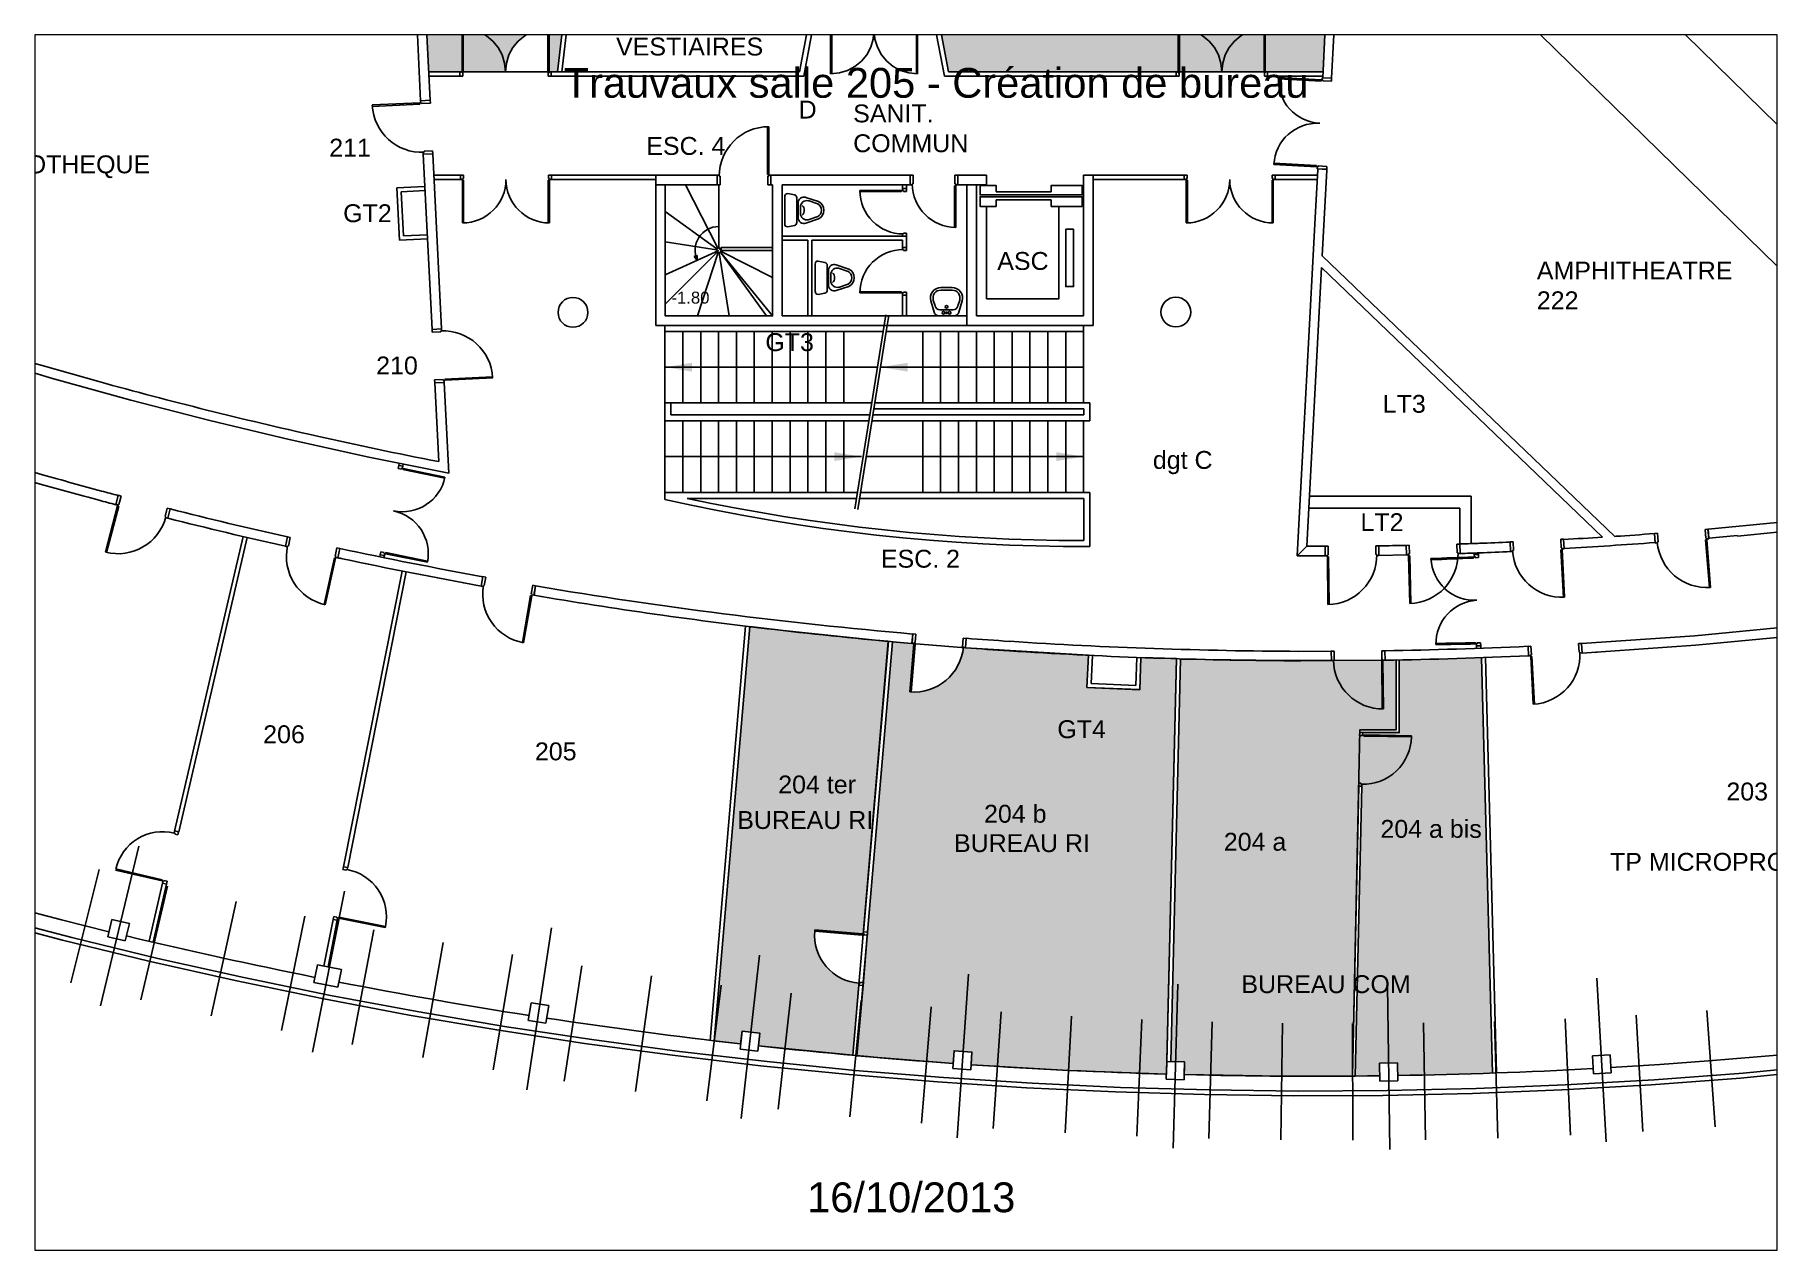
# Paper-space layout 'Présentation2' of a CAD drawing. Extents: x -0.2 to 29.1, y -0.1 to 20.3.
# The model-space entities are those that its viewports show. They can reach past a viewport. Long polylines and large blocks are cut down to what shows.
import ezdxf

# ---------------------------------------------------------------- set-up
doc = ezdxf.new("R2010")
doc.units = 0
doc.header["$MEASUREMENT"] = 0
doc.linetypes.add('AXES', pattern=[2, 1.25, -0.25, 0.25, -0.25])
doc.linetypes.add('CACHE', pattern=[0.375, 0.25, -0.125])
doc.layers.get('0').update_dxf_attribs({"linetype": 'CONTINUOUS'})
for name, color, linetype in [('-1.80', 3, 'CONTINUOUS'), ('BA_AXE_TRAME', 253, 'AXES'), ('BA_CLOISON', 4, 'CONTINUOUS'), ('BA_ESCALIER', 8, 'CONTINUOUS'), ('BA_MENUIS_EXTERIEURE', 6, 'CONTINUOUS'), ('BA_MENUIS_INTERIEURE', 202, 'CONTINUOUS'), ('BA_STRUCTURE', 5, 'CONTINUOUS'), ('Circulation', 1, 'CONTINUOUS'), ('EQ_SANITAIRE', 60, 'CONTINUOUS'), ('Modif relevé', 1, 'CONTINUOUS'), ('Nom. texte', 250, 'CONTINUOUS'), ('SUN', 2, 'CONTINUOUS')]:
    doc.layers.add(name, color=color, linetype=linetype)
doc.styles.add('ARIAL', font='arial.ttf')
doc.styles.get("Standard").update_dxf_attribs({"font": 'arial.ttf'})

psp = doc.layouts.new('Présentation2')

# ---------------------------------------------------------------- texts
at = {"layer": 'Nom. texte', "char_height": 0.5, "attachment_point": 1}
for s, width, insert in [('Trauvaux salle 205 - Création de bureau', 15.20977, (8.708, 19.714)), ('16/10/2013', 3.96636, (12.793, 1.018))]:
    psp.add_mtext_dynamic_manual_height_columns(s, width=width, gutter_width=1193.248, heights=[0], dxfattribs=dict(at, insert=insert))

msp = doc.modelspace()

# ---------------------------------------------------------------- texts
at = {"layer": '-1.80', "insert": (-9365.5, -2547.3), "char_height": 20, "attachment_point": 1, "style": 'ARIAL'}
msp.add_mtext_dynamic_manual_height_columns('-1.80', width=72.265, gutter_width=1193.2, heights=[0], dxfattribs=at)
at = {"layer": 'Circulation', "char_height": 30, "width": 224.767, "attachment_point": 5, "style": 'ARIAL'}
for s, insert in [('D', (-9137, -2241.8)), ('dgt B', (-10482, -2753.3)), ('dgt C', (-8507.6, -2834.1))]:
    msp.add_mtext(s, dxfattribs=dict(at, insert=insert))
at = {"layer": 'Nom. texte', "char_height": 30, "attachment_point": 1, "style": 'ARIAL'}
for s, width, insert in [('VESTIAIRES', 187.999, (-9458.5, -2121.1)), ('SANIT.\\PCOMMUN', 187.999, (-9060.6, -2233.3)), ('211', 187.999, (-9939.9, -2290.7)), ('ESC. 4', 140.55, (-9407.8, -2287.8)), ('BIBLIOTHEQUE', 181.477, (-10550, -2318.7)), ('GT2', 187.999, (-9916.5, -2400.7)), ('ASC', 187.999, (-8818.8, -2480.8)), ('AMPHITHEATRE\\P222', 187.999, (-7913.3, -2496.8)), ('GT3', 187.999, (-9208, -2617)), ('210', 187.999, (-9861.1, -2656.1)), ('LT3', 187.999, (-8171.9, -2720.5)), ('LT2', 187.999, (-8209.3, -2919)), ('ESC. 2', 187.999, (-9014.1, -2980.3)), ('206', 187.999, (-10050.7, -3274.8)), ('GT4', 187.999, (-8718, -3266.3)), ('205', 187.999, (-9594.7, -3303.5)), ('204 ter', 187.999, (-9186.4, -3359)), ('203', 187.999, (-7595.2, -3370.8)), ('BUREAU RI', 440.13, (-9255.2, -3418.6)), ('204 b', 187.999, (-8841, -3408.2)), ('204 a bis', 187.999, (-8175.8, -3433.5)), ('BUREAU RI', 440.13, (-8891.4, -3457.4)), ('204 a', 187.999, (-8438.6, -3455.1)), ('TP MICROPROCESSEUR', 516.082, (-7790.5, -3488.8)), ('BUREAU COM', 440.13, (-8409.1, -3694))]:
    msp.add_mtext_dynamic_manual_height_columns(s, width=width, gutter_width=1193.2, heights=[0], dxfattribs=dict(at, insert=insert))

# ---------------------------------------------------------------- blocks, each defined once
blk = doc.blocks.new('WC')
for p, q in [((-35.6, 21.6), (-56.7, 14.5)), ((-39.3, 16.2), (-55.4, 10.7)), ((-26.4, 5.3), (-26.4, 0)), ((-26.4, -5.3), (-26.4, 0)), ((-20.3, 14), (-22.5, 14)), ((-22.4, 12.2), (-22.4, 0)), ((-22.4, -12.2), (-22.4, 0)), ((-20.3, -20.8), (-20.3, 20.8)), ((-5, 27.9), (-16.3, 25.7)), ((0, -22.9), (0, 22.9)), ((-35.6, -21.6), (-56.7, -14.5)), ((-39.3, -16.2), (-55.4, -10.7)), ((-20.3, -14), (-22.5, -14)), ((-5, -27.9), (-16.3, -25.7))]:
    blk.add_line(p, q)
for centre, radius, start, end in [((-49.5, 0), 16.2, 116.4444, 180), ((-49.5, -0.4), 16.2, 178.1961, 178.7319), ((-49.5, 0), 16.2, 180, 243.5556), ((-49.5, 0), 12.2, 116.4444, 180), ((-49.5, 0), 12.2, 180, 243.5556), ((-37.4, 5.3), 11, 0, 102.4), ((-32.4, 12.2), 10, 0, 108.6162), ((-21.2, 0), 11.5, 134.9643, 225.0357), ((-15.3, 20.8), 5, 101.0796, 180), ((-5, 22.9), 5, 0, 90), ((-37.4, -5.3), 11, 257.6, 0), ((-32.4, -12.2), 10, 251.3838, 0), ((-15.3, -20.8), 5, 180, 258.9204), ((-5, -22.9), 5, 270, 0)]:
    blk.add_arc(centre, radius, start, end)
blk = doc.blocks.new('LAV60')
for p, q in [((-14.4, 0), (0, 0)), ((14.4, 0), (0, 0)), ((-24, -7.3), (-30.4, -29.5)), ((-25.6, -30.9), (-22.3, -19.3)), ((-12.7, -12), (0, -12)), ((12.7, -12), (0, -12)), ((25.6, -30.9), (22.3, -19.3)), ((24, -7.3), (30.4, -29.5)), ((-11.2, -50), (0, -50)), ((-11.2, -55), (0, -55)), ((11.2, -50), (0, -50)), ((11.2, -55), (0, -55))]:
    blk.add_line(p, q)
for centre, radius in [((-6, -6), 2.61), ((0, -17.8), 2.54), ((0, -6), 1.44), ((6, -6), 2.61)]:
    blk.add_circle(centre, radius)
for centre, radius, start, end in [((-14.4, -10), 10, 90, 164.0546), ((14.4, -10), 10, 15.9454, 90), ((-11.2, -35), 20, 164.0546, 270), ((-11.2, -35), 15, 164.0546, 270), ((-12.7, -22), 10, 90, 164.0546), ((11.2, -35), 20, 270, 15.9454), ((11.2, -35), 15, 270, 15.9454), ((12.7, -22), 10, 15.9454, 90)]:
    blk.add_arc(centre, radius, start, end)

# ---------------------------------------------------------------- hatches: boundary and pattern name
at = {"layer": 'BA_ESCALIER'}
h = msp.add_hatch(color=256, dxfattribs=at)
h.paths.add_polyline_path([(-9330.9, -2681.4), (-9330.9, -2674), (-9330.9, -2666.6), (-9346.5, -2669.1), (-9346.5, -2678.9)])
h.paths.add_polyline_path([(-9346.5, -2678.9), (-9346.5, -2669.1), (-9376.5, -2674)])
h = msp.add_hatch(color=256, dxfattribs=at)
h.paths.add_polyline_path([(-8969.1, -2681.4), (-8969.1, -2674), (-8969.1, -2666.6), (-8984.6, -2669.1), (-8984.6, -2678.9)])
h.paths.add_polyline_path([(-8984.6, -2678.9), (-8984.6, -2669.1), (-9014.6, -2674)])
h = msp.add_hatch(color=256, dxfattribs=at)
h.paths.add_polyline_path([(-9092.4, -2816.6), (-9092.4, -2824), (-9092.4, -2831.4), (-9076.8, -2828.9), (-9076.8, -2819.1)])
h.paths.add_polyline_path([(-9076.8, -2819.1), (-9076.8, -2828.9), (-9046.8, -2824)])
h = msp.add_hatch(color=256, dxfattribs=at)
h.paths.add_polyline_path([(-8719.4, -2816.6), (-8719.4, -2824), (-8719.4, -2831.4), (-8703.9, -2828.9), (-8703.9, -2819.1)])
h.paths.add_polyline_path([(-8703.9, -2819.1), (-8703.9, -2828.9), (-8673.9, -2824)])
at = {"layer": 'SUN'}
h = msp.add_hatch(color=256, dxfattribs=at)
h.dxf.hatch_style = 1
h.paths.add_polyline_path([(-9583.6, -1696.5), (-9502.7, -1706.1), (-9502.3, -1702.6), (-9499.3, -1703), (-9499.3, -1703), (-9475.3, -1505), (-9806.5, -1505), (-9790.2, -1830.8), (-9772.9, -2178.5), (-9720.5, -2178.5), (-9717, -2178.5), (-9644, -2178.5, -0.414146), (-9571, -2105.5), (-9571, -2178.5), (-9567.5, -2178.5), (-9556.9, -2178.5), (-9510.1, -1792.3), (-9512.9, -1792), (-9512.5, -1788.5, -0.408869)])
h.paths.add_polyline_path([(-9715, -2105.5), (-9715, -2177), (-9717, -2177), (-9717, -2105.5, -0.00685)], flags=16)
h.paths.add_polyline_path([(-9772.6, -1620.1), (-9485.2, -1620.1), (-9485.2, -1507.8), (-9772.6, -1507.8)], flags=24)
h.paths.add_polyline_path([(-9711.5, -2007.1), (-9626.6, -2007.1), (-9626.6, -1945.3), (-9711.5, -1945.3)], flags=24)
h = msp.add_hatch(color=256, dxfattribs=at)
h.dxf.hatch_style = 1
h.paths.add_polyline_path([(-8243.8, -1643.5), (-8244.8, -1643.4), (-8244.6, -1639.9), (-8239.2, -1557.1, 0.405215), (-8325.8, -1633.6), (-8246, -1637.8), (-8246.1, -1639.8), (-8326, -1635.6, -0.40886), (-8240.2, -1557), (-8240, -1553.5), (-8239, -1553.6), (-8236.8, -1512), (-8236.8, -1512), (-8559, -1512), (-8541.1, -1699), (-8538.1, -1698.8), (-8537.7, -1702.2), (-8539.2, -1702.4), (-8539.1, -1703.9), (-8540.6, -1704), (-8532.9, -1783.6), (-8531.4, -1783.5), (-8531.3, -1785, 0.407112), (-8456.5, -1696.5), (-8536.1, -1704.1), (-8536.3, -1702.1), (-8456.6, -1694.5, -0.408869), (-8529.8, -1784.8), (-8529.5, -1788.3), (-8532.5, -1788.6), (-8528.7, -1827.4), (-8639.5, -1846, -0.192254), (-8928, -2032.8), (-8900.5, -2178.5), (-8518.5, -2178.5), (-8442, -2178.5, 0.406141), (-8513, -2105.5), (-8513, -2177), (-8515, -2177), (-8515, -2105.5, -0.414144), (-8442, -2178.5, -0.414144), (-8369.1, -2105.5), (-8369.1, -2177), (-8371.1, -2177), (-8371.1, -2105.5, 0.406141), (-8442, -2178.5), (-8365.5, -2178.5), (-8272.2, -2178.5), (-8259.1, -1932.7)])
h.paths.add_polyline_path([(-8548.4, -2079.7, -1), (-8598.4, -2079.7, -1)], flags=16)
h.paths.add_polyline_path([(-8567.6, -1992.4), (-8280.1, -1992.4), (-8280.1, -1880.1), (-8567.6, -1880.1)], flags=24)
h.paths.add_polyline_path([(-8479.8, -2066.3), (-8394.8, -2066.3), (-8394.8, -2004.5), (-8479.8, -2004.5)], flags=24)
h = msp.add_hatch(color=256, dxfattribs=at)
h.dxf.hatch_style = 1
h.paths.add_polyline_path([(-9002.1, -3134), (-9008.5, -3133.3, -0.007229), (-9234.3, -3109.2), (-9293.8, -3804.1), (-9249.5, -3809.2), (-9247.1, -3788), (-9217.2, -3791.4), (-9219.6, -3812.5), (-9061.2, -3828.4), (-9050.9, -3707.4, -0.415384), (-9125.1, -3620), (-9125.1, -3620), (-9124.8, -3618), (-9043.9, -3624.7)])
h.paths.add_polyline_path([(-9195.2, -3405.5), (-9049.1, -3405.5), (-9049.1, -3343.7), (-9195.2, -3343.7)], flags=24)
h.paths.add_polyline_path([(-9265.8, -3465), (-9022.6, -3465), (-9022.6, -3403.1), (-9265.8, -3403.1)], flags=25)
h = msp.add_hatch(color=256, dxfattribs=at)
h.dxf.hatch_style = 1
h.paths.add_polyline_path([(-8518.2, -3163.1, -0.001922), (-8577.8, -3161.1), (-8579.8, -3214.6), (-8579.8, -3215.1), (-8668.3, -3211.3), (-8665.7, -3157.3), (-8872.2, -3144.7), (-8872.2, -3144.8), (-8875.8, -3144.5, -0.408869), (-8965.4, -3218.6), (-8958.5, -3137.7), (-8962, -3137.4), (-8962, -3137.5, -0.001035), (-8994.4, -3134.6), (-9036.4, -3621.8), (-9036.8, -3626.8), (-9036.8, -3626.8), (-9043.7, -3706.5), (-9043.4, -3706.5), (-9043.8, -3711.5), (-9043.9, -3711.5), (-9044.1, -3711.5), (-9054.2, -3829), (-8892.8, -3842), (-8891.3, -3820.8), (-8861.3, -3822.9), (-8862.8, -3844.1), (-8699.2, -3853.6), (-8535, -3859.9)])
h.paths.add_polyline_path([(-8727.7, -3313.2), (-8631.2, -3313.2), (-8631.2, -3251.4), (-8727.7, -3251.4)], flags=24)
h.paths.add_polyline_path([(-8902, -3503.8), (-8658.7, -3503.8), (-8658.7, -3442), (-8902, -3442)], flags=24)
h.paths.add_polyline_path([(-8849.7, -3454.7), (-8729.8, -3454.7), (-8729.8, -3392.9), (-8849.7, -3392.9)], flags=24)
h = msp.add_hatch(color=256, dxfattribs=at)
h.dxf.hatch_style = 1
h.paths.add_polyline_path([(-8211.9, -3372), (-8208.5, -3372.1), (-8208.5, -3373.6), (-8207, -3373.6, 0.417008), (-8123.8, -3294.3), (-8204.3, -3292.6), (-8204.1, -3290.7), (-8123.8, -3292.3), (-8123.9, -3294.3), (-8123.8, -3294.3, -0.417008), (-8207, -3373.6), (-8207.1, -3377.1), (-8207.2, -3377.1), (-8217.9, -3863.2, 0.001199), (-8176.9, -3862.8), (-8177.2, -3841.5), (-8147.2, -3841), (-8146.8, -3862.3, 0.004648), (-7987.9, -3858.2), (-8006.3, -3161.4, -0.004154), (-8144.2, -3165.1), (-8144.2, -3287.1), (-8205.2, -3287), (-8205.6, -3291), (-8207.1, -3290.8), (-8207.2, -3292.3), (-8210.7, -3292), (-8210.2, -3287.2), (-8210.1, -3282.1), (-8149.2, -3282.1), (-8149.2, -3165.2, -0.000569), (-8168.1, -3165.5), (-8254.6, -3166.3, 0.40414), (-8172.6, -3247.4), (-8173.6, -3167.2), (-8171.6, -3167.1), (-8170.6, -3247.4, -0.411092), (-8254.6, -3166.3), (-8258.1, -3166.3), (-8309.1, -3166.5, -0.00105), (-8342.1, -3166.3, -0.005457), (-8511.2, -3163.3), (-8527.4, -3838.8), (-8504.4, -3839.4), (-8505, -3860.7, 0.008248), (-8222.9, -3863.2), (-8212.2, -3377), (-8212.1, -3377), (-8212, -3377)])
h.paths.add_polyline_path([(-8419.7, -3740.9), (-8120.6, -3740.9), (-8120.6, -3679), (-8419.7, -3679)], flags=24)
h.paths.add_polyline_path([(-8184.5, -3480), (-7999.4, -3480), (-7999.4, -3418.2), (-8184.5, -3418.2)], flags=24)
h.paths.add_polyline_path([(-8447.3, -3501.6), (-8327.4, -3501.6), (-8327.4, -3439.8), (-8447.3, -3439.8)], flags=24)

# ---------------------------------------------------------------- linework, layer by layer
at = {"layer": '-1.80'}
msp.add_line((-8315.3, -2990.4), (-8299.4, -2974.5), dxfattribs=at)
msp.add_lwpolyline([(-9285.9, -2398), (-9285.9, -2368), (-9285.9, -2473.9), (-9281.9, -2478), (-9282.3, -2479.8), (-9283.5, -2481.3), (-9195.9, -2588), (-9375.9, -2588), (-9375.9, -2368), (-9285.9, -2368)], dxfattribs=at)
at = {"layer": 'BA_AXE_TRAME'}
for p, q in [((-9285.9, -2478), (-9375.9, -2519.2)), ((-10259.4, -3477.5), (-10324, -3745.1)), ((-10440.5, -3487.6), (-10490.3, -3677)), ((-10326.1, -3516.9), (-10373.3, -3706.9)), ((-10211.4, -3544.5), (-10255.9, -3735.2)), ((-9914.4, -3553.2), (-9967.7, -3823.3)), ((-10096.2, -3570.6), (-10138.1, -3761.9)), ((-9980.7, -3595), (-10020, -3786.9)), ((-9864.9, -3617.9), (-9901.5, -3810.3)), ((-9566.6, -3614.3), (-9608.5, -3886.4)), ((-9748.8, -3639.1), (-9782.7, -3832)), ((-9632.5, -3659.4), (-9664.8, -3852.5)), ((-9516, -3678), (-9545.6, -3871.6)), ((-9217.8, -3660.6), (-9248.3, -3934.2)), ((-9399.1, -3695.1), (-9426, -3889)), ((-9282.1, -3710.5), (-9306.3, -3904.8)), ((-8867.3, -3692.2), (-8886.3, -3966.9)), ((-8515.9, -3709.2), (-8523.4, -3984.4)), ((-8164.1, -3711.4), (-8160, -3986.6)), ((-7812.4, -3698.8), (-7796.9, -3973.7)), ((-9164.9, -3724.2), (-9186.3, -3918.9)), ((-9047.4, -3736.4), (-9066.2, -3931.3)), ((-8929.9, -3746.8), (-8945.9, -3942)), ((-8812.2, -3755.7), (-8825.5, -3951)), ((-8694.3, -3762.9), (-8704.9, -3958.4)), ((-8576.4, -3768.4), (-8584.3, -3964.1)), ((-7984.5, -3771.4), (-7978.6, -3967.1)), ((-7865.6, -3767), (-7857, -3962.6)), ((-7746.8, -3760.9), (-7735.5, -3956.4)), ((-7628.1, -3753.2), (-7614, -3948.5)), ((-7509.6, -3743.8), (-7492.7, -3938.9)), ((-8458.4, -3772.3), (-8463.5, -3968.1)), ((-8340.4, -3774.6), (-8342.8, -3970.4)), ((-8222.4, -3775.2), (-8222, -3971)), ((-8103.4, -3774.1), (-8100.3, -3969.9))]:
    msp.add_line(p, q, dxfattribs=at)
at = {"layer": 'BA_AXE_TRAME', "ltscale": 20}
for p, q in [((-9057.9, -2911.7), (-9005.6, -2586.4)), ((-9005, -2614), (-9000.7, -2587.2)), ((-9053, -2912.5), (-9005, -2614))]:
    msp.add_line(p, q, dxfattribs=at)
at = {"layer": 'BA_CLOISON'}
for p, q in [((-9510.1, -1792.3), (-9556.9, -2178.5)), ((-9503.2, -1793.2), (-9549.8, -2178.5)), ((-9122.4, -2029.5), (-9150.5, -2178.5)), ((-9113.2, -2024.4), (-9143.5, -2185.5)), ((-8937.3, -2027.4), (-8907.5, -2185.5)), ((-8928, -2032.8), (-8900.5, -2178.5)), ((-9102, -2101.9), (-9102, -2108.9)), ((-9102, -2101.9), (-9102, -2108.9)), ((-8949, -2101.9), (-8949, -2108.9)), ((-9129.1, -2108.9), (-9102, -2108.9)), ((-8949, -2108.9), (-8922, -2108.9)), ((-9720.5, -2178.5), (-9720.5, -2185.5)), ((-9720.5, -2185.5), (-9720.5, -2178.5)), ((-9567.5, -2178.5), (-9567.5, -2185.5)), ((-9567.5, -2185.5), (-9567.5, -2178.5)), ((-9556.9, -2178.5), (-9567.5, -2178.5)), ((-8518.5, -2178.5), (-8518.5, -2185.5)), ((-8518.5, -2185.5), (-8518.5, -2178.5)), ((-8365.5, -2178.5), (-8365.5, -2185.5)), ((-8365.5, -2185.5), (-8365.5, -2178.5)), ((-9719.8, -2352), (-9764.2, -2352)), ((-9719.8, -2359), (-9763.9, -2359)), ((-9719.8, -2359), (-9719.8, -2352)), ((-9719.8, -2352), (-9719.8, -2359)), ((-9391.9, -2352), (-9566.8, -2352)), ((-9566.8, -2352), (-9566.8, -2359)), ((-9566.8, -2359), (-9566.8, -2352)), ((-9391.9, -2359), (-9566.8, -2359)), ((-8977.9, -2374), (-8977.9, -2368)), ((-8970.9, -2368), (-8970.9, -2374)), ((-8657.9, -2352), (-8505.2, -2352)), ((-8657.9, -2359), (-8505.2, -2359)), ((-8505.2, -2352), (-8505.2, -2359)), ((-8505.2, -2359), (-8505.2, -2352)), ((-8352.2, -2352), (-8352.2, -2359)), ((-8352.2, -2352), (-8281.4, -2352)), ((-8352.2, -2359), (-8352.2, -2352)), ((-8352.2, -2359), (-8281.7, -2359)), ((-9826.2, -2373.1), (-9779.3, -2370.8)), ((-9826.2, -2373.1), (-9821.8, -2461)), ((-9818.9, -2379.7), (-9778.9, -2377.7)), ((-9818.9, -2379.7), (-9815.2, -2453.7)), ((-8970.9, -2374), (-8977.9, -2374)), ((-9815.2, -2453.7), (-9775.2, -2451.7)), ((-9179.9, -2454), (-8970.9, -2454)), ((-8970.9, -2449), (-8970.9, -2454)), ((-8970.9, -2449), (-8970.9, -2454)), ((-8970.9, -2454), (-8970.9, -2473)), ((-9821.8, -2461), (-9774.9, -2458.6)), ((-8977.9, -2461), (-9129.9, -2461)), ((-9129.9, -2588), (-9129.9, -2461)), ((-8977.9, -2473), (-8977.9, -2461)), ((-8970.9, -2473), (-8977.9, -2473)), ((-8970.9, -2478), (-8970.9, -2473)), ((-8970.9, -2478), (-8970.9, -2473)), ((-8977.9, -2588), (-8977.9, -2553)), ((-8970.9, -2553), (-8977.9, -2553)), ((-8970.9, -2553), (-8970.9, -2588)), ((-9822.6, -2835.3), (-9823.3, -2838.8)), ((-9816.4, -2840.2), (-9823.3, -2838.8)), ((-9815.7, -2836.8), (-9816.4, -2840.2)), ((-8023.4, -2890.6), (-8294.9, -2890.6)), ((-8023.4, -2970.6), (-8023.4, -2890.6)), ((-8042.4, -2910.6), (-8296, -2910.6)), ((-8042.4, -2970.6), (-8042.4, -2910.5)), ((-10084.5, -2958.1), (-10199.3, -3452.1)), ((-10077.7, -2959.7), (-10192.5, -3453.6)), ((-9854.2, -2988.6), (-9854.9, -2992)), ((-9847.4, -2990), (-9854.2, -2988.6)), ((-9847.4, -2990), (-9848.1, -2993.5)), ((-8018.3, -2985.8), (-8018.3, -2988.4)), ((-8018.2, -2988.4), (-8018.3, -2985.8)), ((-8011.2, -2988.3), (-8018.2, -2988.4)), ((-8011.3, -2985.7), (-8011.2, -2988.3)), ((-9817.6, -3016), (-9915.8, -3512)), ((-9810.8, -3017.4), (-9908.8, -3513.4)), ((-9300.7, -3803.5), (-9241.2, -3108.4)), ((-9293.8, -3804.1), (-9234.3, -3109.2)), ((-9001.3, -3133.9), (-9043.3, -3621.2)), ((-8994.4, -3134.6), (-9036.4, -3621.8)), ((-8668.3, -3211.3), (-8665.7, -3157.3)), ((-8661, -3204.6), (-8658.7, -3157.7)), ((-8007.5, -3141.2), (-8014.5, -3141.4)), ((-8014.5, -3141.4), (-8014.4, -3145.8)), ((-8007.5, -3141.2), (-8007.5, -3145.6)), ((-8586.5, -3207.8), (-8584.8, -3160.9)), ((-8579.8, -3215.1), (-8577.8, -3161.1)), ((-8534.4, -3838.6), (-8518.2, -3163.1)), ((-8527.4, -3838.8), (-8511.2, -3163.7)), ((-8006.3, -3161.4), (-7987.9, -3858.2)), ((-7999.3, -3161.1), (-7980.9, -3858)), ((-8668.3, -3211.3), (-8579.8, -3215.1)), ((-8661, -3204.6), (-8586.5, -3207.8)), ((-8207.2, -3377.1), (-8212.2, -3377)), ((-10199.4, -3452), (-10192.6, -3453.6)), ((-10192.5, -3453.6), (-10199.4, -3452)), ((-9915.8, -3512), (-9909, -3513.4)), ((-9908.8, -3513.4), (-9915.8, -3512)), ((-10219.7, -3539.7), (-10242.3, -3637)), ((-10212.9, -3541.3), (-10235.5, -3638.7)), ((-10219.9, -3539.7), (-10213, -3541.3)), ((-10212.9, -3541.3), (-10219.7, -3539.7)), ((-9933.3, -3600.3), (-9948.9, -3678.8)), ((-9926.3, -3601.7), (-9941.8, -3680.2)), ((-9933.3, -3600.3), (-9926.4, -3601.7)), ((-9926.3, -3601.7), (-9933.3, -3600.3)), ((-9036.4, -3621.8), (-9043.3, -3621.2)), ((-9051.1, -3710.9), (-9061.2, -3828.4)), ((-9044.1, -3711.5), (-9054.2, -3829)), ((-9044.1, -3711.5), (-9051.1, -3710.9)), ((-9050.7, -3710.9), (-9043.8, -3711.5))]:
    msp.add_line(p, q, dxfattribs=at)
for points in [[(-9772.9, -2178.5), (-9720.5, -2178.5)], [(-9772.5, -2185.5), (-9720.5, -2185.5)], [(-9567.5, -2178.5), (-9150.5, -2178.5)], [(-9567.5, -2185.5), (-9143.5, -2185.5)], [(-8907.5, -2185.5), (-8518.5, -2185.5)], [(-8900.5, -2178.5), (-8518.5, -2178.5)], [(-8365.5, -2178.5), (-8272.2, -2178.5)], [(-8365.5, -2185.5), (-8272.5, -2185.5)], [(-9136.9, -2588), (-9136.9, -2461), (-9179.9, -2461)], [(-8144.2, -3165.1), (-8144.2, -3287.1), (-8210.2, -3287)], [(-8149.2, -3165.1), (-8149.2, -3282.1), (-8210.1, -3282.1), (-8210.2, -3287)], [(-8212.2, -3377), (-8222.9, -3863.2)], [(-8207.2, -3377.1), (-8217.9, -3863.1)]]:
    msp.add_lwpolyline(points, dxfattribs=at)
at = {"layer": 'BA_ESCALIER'}
for p, q in [((-9342, -2368), (-9287.7, -2474.4)), ((-9375.9, -2412.6), (-9289.2, -2475.6)), ((-9285.9, -2473.9), (-9285.9, -2398)), ((-9375.9, -2463.7), (-9289.9, -2477.3)), ((-9281.9, -2473), (-9195.9, -2473)), ((-9281.9, -2473), (-9281.9, -2478)), ((-9281.9, -2478), (-9195.9, -2478)), ((-9327.2, -2488.1), (-9324.9, -2487.1)), ((-9322.2, -2494.8), (-9327.2, -2488.1)), ((-9322.4, -2486.5), (-9324.9, -2487.1)), ((-9322.2, -2494.8), (-9322.4, -2486.5))]:
    msp.add_line(p, q, dxfattribs=at)
at = {"layer": 'BA_ESCALIER', "linetype": 'CACHE', "ltscale": 25}
for p, q in [((-9375.9, -2568), (-9288.8, -2480.8)), ((-9321.6, -2588), (-9287.2, -2481.8)), ((-9268.5, -2588), (-9285.3, -2482)), ((-9206, -2588), (-9283.5, -2481.3)), ((-9195.9, -2523.8), (-9282.3, -2479.8))]:
    msp.add_line(p, q, dxfattribs=at)
at = {"layer": 'BA_ESCALIER', "linetype": 'CACHE'}
for p, q in [((-9376.5, -2604), (-9376.5, -2896)), ((-9376.5, -2614), (-9010, -2614)), ((-9376.5, -2614), (-9376.5, -2734)), ((-9376.5, -2614), (-9376.5, -2734)), ((-9346.5, -2614), (-9346.5, -2734)), ((-9316.5, -2614), (-9316.5, -2734)), ((-9286.5, -2614), (-9286.5, -2734)), ((-9256.5, -2614), (-9256.5, -2734)), ((-9226.5, -2614), (-9226.5, -2734)), ((-9196.5, -2614), (-9196.5, -2734)), ((-9179.9, -2604), (-8869.9, -2604)), ((-9166.5, -2614), (-9166.5, -2734)), ((-9136.5, -2614), (-9136.5, -2734)), ((-9106.5, -2614), (-9106.5, -2734)), ((-9076.5, -2614), (-9076.5, -2734)), ((-9005, -2614), (-8673.9, -2614)), ((-8943.9, -2734), (-8943.9, -2614)), ((-8913.9, -2734), (-8913.9, -2614)), ((-8883.9, -2734), (-8883.9, -2614)), ((-8853.9, -2734), (-8853.9, -2614)), ((-8823.9, -2734), (-8823.9, -2614)), ((-8793.9, -2734), (-8793.9, -2614)), ((-8763.9, -2734), (-8763.9, -2614)), ((-8733.9, -2734), (-8733.9, -2614)), ((-8703.9, -2734), (-8703.9, -2614)), ((-8673.9, -2734), (-8673.9, -2604)), ((-9019.7, -2674), (-9376.5, -2674)), ((-8673.9, -2674), (-9014.6, -2674)), ((-9029.3, -2734), (-9376.5, -2734)), ((-9366.5, -2734), (-9366.5, -2754)), ((-8973.9, -2744), (-9025.9, -2744)), ((-8973.9, -2734), (-9024.3, -2734)), ((-8973.9, -2734), (-8663.3, -2734)), ((-8973.9, -2744), (-8673.3, -2744)), ((-8673.3, -2744), (-8673.3, -2754)), ((-8663.3, -2734), (-8663.3, -2764)), ((-9076.5, -2764), (-9376.5, -2764)), ((-9076.5, -2754), (-9366.5, -2754)), ((-9346.5, -2764), (-9346.5, -2884)), ((-9316.5, -2764), (-9316.5, -2884)), ((-9286.5, -2764), (-9286.5, -2884)), ((-9256.5, -2764), (-9256.5, -2884)), ((-9226.5, -2764), (-9226.5, -2884)), ((-9196.5, -2764), (-9196.5, -2884)), ((-9166.5, -2764), (-9166.5, -2884)), ((-9136.5, -2764), (-9136.5, -2884)), ((-9106.5, -2764), (-9106.5, -2884)), ((-9032.6, -2754), (-9076.5, -2754)), ((-9034.2, -2764), (-9076.5, -2764)), ((-9076.5, -2764), (-9076.5, -2884)), ((-9029.1, -2764), (-8663.3, -2764)), ((-8673.3, -2754), (-9027.5, -2754)), ((-8943.9, -2764), (-8943.9, -2884)), ((-8913.9, -2764), (-8913.9, -2884)), ((-8883.9, -2764), (-8883.9, -2884)), ((-8853.9, -2764), (-8853.9, -2884)), ((-8823.9, -2764), (-8823.9, -2884)), ((-8793.9, -2764), (-8793.9, -2884)), ((-8763.9, -2764), (-8763.9, -2884)), ((-8733.9, -2764), (-8733.9, -2884)), ((-8703.9, -2764), (-8703.9, -2884)), ((-8673.9, -2764), (-8673.9, -2884)), ((-9376.5, -2824), (-9046.8, -2824)), ((-9038.8, -2824), (-8673.9, -2824)), ((-9076.5, -2884), (-9376.5, -2884)), ((-9076.5, -2894), (-9339.2, -2894)), ((-9076.5, -2884), (-9053.5, -2884)), ((-9076.5, -2894), (-9055.1, -2894)), ((-9050, -2894), (-8673.3, -2894)), ((-9048.4, -2884), (-8853.3, -2884)), ((-8853.3, -2884), (-8673.3, -2884)), ((-8853.3, -2884), (-8663.3, -2884)), ((-8673.3, -2894), (-8673.3, -2964.8)), ((-8663.3, -2884), (-8663.3, -2974.7))]:
    msp.add_line(p, q, dxfattribs=at)
at = {"layer": 'BA_ESCALIER'}
msp.add_circle((-9285.9, -2478), 4.05, dxfattribs=at)
msp.add_arc((-9285.9, -2478), 40, 90, 204.6067, dxfattribs=at)
at = {"layer": 'BA_ESCALIER', "linetype": 'CACHE'}
for radius, start, end in [(3177.2, 257.8832, 269.9814), (3187.2, 257.2365, 270.1612)]:
    msp.add_arc((-8672.3, 212.4), radius, start, end, dxfattribs=at)
at = {"layer": 'BA_MENUIS_EXTERIEURE'}
for points in [[(-10628.1, -3536.9, 0.009635), (-10309.5, -3621, 0.009635)], [(-10280.3, -3628, 0.009473), (-9963.8, -3697.6, 0.009473)], [(-9923.6, -3705.5, 0.009473), (-9604.4, -3761.5, 0.009473)], [(-9574.8, -3766, 0.009594), (-9249.5, -3809.2, 0.009594)], [(-9219.6, -3812.5, 0.009595), (-8892.7, -3842, 0.009595)], [(-7788.9, -3848.9, 0.009593), (-7461.8, -3823.5, 0.009593)], [(-8862.8, -3844.1, 0.009593), (-8535, -3859.9, 0.009593)], [(-8146.8, -3862.3, 0.009594), (-7818.9, -3850.6, 0.009594)], [(-8505, -3860.7, 0.009593), (-8176.9, -3862.8, 0.009593)]]:
    msp.add_lwpolyline(points, format="xyb", dxfattribs=at)
at = {"layer": 'BA_MENUIS_EXTERIEURE', "ltscale": 10}
for radius, start, end in [(8584.2, 223.6667, 288.01291), (8576.2, 223.86581, 288.00226)]:
    msp.add_arc((-8287.3, 4688.1), radius, start, end, dxfattribs=at)
at = {"layer": 'BA_MENUIS_INTERIEURE'}
for p, q in [((-7837.3, -1947.4), (-7269.3, -2501.8)), ((-9097, -2107.4), (-9097, -2101.9)), ((-9097, -2103.4), (-9097, -2107.4)), ((-8954, -2107.4), (-8954, -2101.9)), ((-8954, -2103.4), (-8954, -2107.4)), ((-8949, -2108.9), (-8949, -2101.9)), ((-8949, -2101.9), (-8949, -2108.9)), ((-7910.2, -2113.8), (-8252.8, -2095.8)), ((-9717, -2177), (-9717, -2105.5)), ((-9715, -2177), (-9715, -2105.5)), ((-9573, -2177), (-9573, -2105.5)), ((-9571, -2177), (-9571, -2105.5)), ((-9098.5, -2108.9), (-9102, -2108.9)), ((-9102, -2108.9), (-9098.5, -2108.9)), ((-9098.5, -2108.9), (-9098.5, -2107.4)), ((-9098.5, -2107.4), (-9097, -2107.4)), ((-9098.5, -2110.4), (-9098.5, -2181.9)), ((-9098.5, -2110.4), (-9096.5, -2110.4)), ((-9096.5, -2110.4), (-9096.5, -2181.8)), ((-8954.5, -2110.4), (-8954.5, -2181.8)), ((-8952.5, -2110.4), (-8954.5, -2110.4)), ((-8952.5, -2107.4), (-8954, -2107.4)), ((-8952.5, -2108.9), (-8952.5, -2107.4)), ((-8952.5, -2108.9), (-8949, -2108.9)), ((-8952.5, -2108.9), (-8949, -2108.9)), ((-8952.5, -2110.4), (-8952.5, -2181.9)), ((-8515, -2177), (-8515, -2105.5)), ((-8513, -2177), (-8513, -2105.5)), ((-8371.1, -2177), (-8371.1, -2105.5)), ((-8369.1, -2177), (-8369.1, -2105.5)), ((-7910.2, -2113.8), (-7431.3, -2581.3)), ((-9720.5, -2185.5), (-9720.5, -2178.5)), ((-9720.5, -2178.5), (-9717, -2178.5)), ((-9715.5, -2185.5), (-9720.5, -2185.5)), ((-9717, -2177), (-9715, -2177)), ((-9717, -2178.5), (-9717, -2180)), ((-9717, -2180), (-9715.5, -2180)), ((-9715.5, -2180), (-9715.5, -2185.5)), ((-9571, -2177), (-9573, -2177)), ((-9571, -2180), (-9572.5, -2180)), ((-9572.5, -2180), (-9572.5, -2185.5)), ((-9572.5, -2185.5), (-9567.5, -2185.5)), ((-9571, -2178.5), (-9571, -2180)), ((-9571, -2178.5), (-9567.5, -2178.5)), ((-9567.5, -2185.5), (-9567.5, -2178.5)), ((-8518.5, -2185.5), (-8518.5, -2178.5)), ((-8518.5, -2178.5), (-8515, -2178.5)), ((-8513.5, -2185.5), (-8518.5, -2185.5)), ((-8515, -2177), (-8513, -2177)), ((-8515, -2178.5), (-8515, -2180)), ((-8515, -2180), (-8513.5, -2180)), ((-8513.5, -2180), (-8513.5, -2185.5)), ((-8369.1, -2177), (-8371.1, -2177)), ((-8369, -2180), (-8370.5, -2180)), ((-8370.5, -2180), (-8370.5, -2185.5)), ((-8370.5, -2185.5), (-8365.5, -2185.5)), ((-8369, -2178.5), (-8369, -2180)), ((-8369, -2178.5), (-8365.5, -2178.5)), ((-8365.5, -2185.5), (-8365.5, -2178.5)), ((-8275.5, -2193.9), (-8346.9, -2190.1)), ((-8275.4, -2191.9), (-8346.8, -2188.1)), ((-8275.4, -2191.9), (-8275.5, -2193.9)), ((-8273.9, -2191.9), (-8273.7, -2188.4)), ((-8273.9, -2191.9), (-8272.4, -2192)), ((-8257.7, -2189.3), (-8273.7, -2188.4)), ((-8272.4, -2192), (-8272.5, -2193.5)), ((-8258, -2194.3), (-8257.7, -2189.3)), ((-8272.5, -2193.5), (-8258, -2194.3)), ((-9787.8, -2230.5), (-9867.7, -2234)), ((-9787.7, -2232.5), (-9867.6, -2236.5)), ((-9787.8, -2230.5), (-9787.7, -2232.5)), ((-9786.5, -2226.9), (-9770.5, -2226.1)), ((-9786.5, -2226.9), (-9786.3, -2230.4)), ((-9786.3, -2230.4), (-9784.8, -2230.4)), ((-9784.8, -2230.4), (-9784.7, -2231.9)), ((-9784.7, -2231.9), (-9770.2, -2231.1)), ((-9770.5, -2226.1), (-9770.2, -2231.1)), ((-9204.4, -2350.5), (-9204.4, -2270.5)), ((-9202.4, -2350.5), (-9202.4, -2270.5)), ((-9782, -2316.8), (-9782.2, -2313.3)), ((-9782.2, -2313.3), (-9780.7, -2313.3)), ((-9782, -2316.8), (-9766, -2316)), ((-9780.7, -2311.8), (-9766.3, -2311)), ((-9780.7, -2313.3), (-9780.7, -2311.8)), ((-9766.3, -2311), (-9766, -2316)), ((-9766.3, -2311), (-9766, -2316)), ((-8283.1, -2337.6), (-8354.5, -2333.8)), ((-8283, -2335.6), (-8354.4, -2331.9)), ((-8283.1, -2337.6), (-8283, -2335.6)), ((-8281.8, -2341.2), (-8281.6, -2337.7)), ((-8281.6, -2337.7), (-8280.1, -2337.8)), ((-8280.1, -2337.8), (-8280, -2336.3)), ((-8280, -2336.3), (-8265.6, -2337.1)), ((-8265.6, -2337.1), (-8265.8, -2342.1)), ((-9719.8, -2352), (-9719.8, -2359)), ((-9714.8, -2352), (-9719.8, -2352)), ((-9719.8, -2359), (-9716.3, -2359)), ((-9716.3, -2359), (-9716.3, -2357.5)), ((-9716.3, -2357.5), (-9714.8, -2357.5)), ((-9716.3, -2360.5), (-9716.3, -2432)), ((-9716.3, -2360.5), (-9714.3, -2360.5)), ((-9714.8, -2357.5), (-9714.8, -2352)), ((-9714.3, -2360.5), (-9714.3, -2432)), ((-9572.3, -2360.5), (-9572.3, -2432)), ((-9570.3, -2360.5), (-9572.3, -2360.5)), ((-9571.8, -2352), (-9566.8, -2352)), ((-9571.8, -2357.5), (-9571.8, -2352)), ((-9570.3, -2357.5), (-9571.8, -2357.5)), ((-9570.3, -2359), (-9570.3, -2357.5)), ((-9570.3, -2359), (-9566.8, -2359)), ((-9570.3, -2360.5), (-9570.3, -2432)), ((-9566.8, -2352), (-9566.8, -2359)), ((-9288.9, -2352), (-9288.9, -2368)), ((-9288.9, -2352), (-9285.4, -2352)), ((-9283.9, -2368), (-9288.9, -2368)), ((-9285.4, -2352), (-9285.4, -2353.5)), ((-9285.4, -2353.5), (-9283.9, -2353.5)), ((-9283.9, -2353.5), (-9283.9, -2368)), ((-9202.4, -2350.5), (-9204.4, -2350.5)), ((-9203.9, -2353.5), (-9203.9, -2368)), ((-9202.4, -2353.5), (-9203.9, -2353.5)), ((-9203.9, -2368), (-9198.9, -2368)), ((-9202.4, -2352), (-9202.4, -2353.5)), ((-9198.9, -2352), (-9202.4, -2352)), ((-9198.9, -2352), (-9198.9, -2368)), ((-8964.9, -2368), (-8964.9, -2352)), ((-8959.9, -2352), (-8964.9, -2352)), ((-8964.9, -2368), (-8961.4, -2368)), ((-8961.4, -2368), (-8961.4, -2366.5)), ((-8961.4, -2366.5), (-8959.9, -2366.5)), ((-8959.9, -2366.5), (-8959.9, -2352)), ((-8889.9, -2352), (-8884.9, -2352)), ((-8889.9, -2366.5), (-8889.9, -2352)), ((-8888.4, -2366.5), (-8889.9, -2366.5)), ((-8888.4, -2368), (-8888.4, -2366.5)), ((-8884.9, -2368), (-8888.4, -2368)), ((-8884.9, -2368), (-8884.9, -2352)), ((-8505.2, -2352), (-8505.2, -2359)), ((-8500.2, -2352), (-8505.2, -2352)), ((-8505.2, -2359), (-8501.7, -2359)), ((-8501.7, -2359), (-8501.7, -2357.5)), ((-8501.7, -2357.5), (-8500.2, -2357.5)), ((-8501.6, -2360.5), (-8501.6, -2432)), ((-8501.6, -2360.5), (-8499.6, -2360.5)), ((-8500.2, -2357.5), (-8500.2, -2352)), ((-8499.6, -2360.5), (-8499.6, -2432)), ((-8357.7, -2360.5), (-8357.7, -2432)), ((-8355.7, -2360.5), (-8357.7, -2360.5)), ((-8357.2, -2352), (-8352.2, -2352)), ((-8357.2, -2357.5), (-8357.2, -2352)), ((-8355.7, -2357.5), (-8357.2, -2357.5)), ((-8355.7, -2359), (-8355.7, -2357.5)), ((-8355.7, -2359), (-8352.2, -2359)), ((-8355.7, -2360.5), (-8355.7, -2432)), ((-8352.2, -2352), (-8352.2, -2359)), ((-8265.8, -2342.1), (-8281.8, -2341.2)), ((-8979.4, -2377.5), (-9049.4, -2377.5)), ((-8979.4, -2379.5), (-9049.4, -2379.5)), ((-8979.4, -2377.5), (-8979.4, -2379.5)), ((-8977.9, -2374), (-8977.9, -2377.5)), ((-8970.9, -2374), (-8977.9, -2374)), ((-8977.9, -2377.5), (-8976.4, -2377.5)), ((-8976.4, -2377.5), (-8976.4, -2379)), ((-8976.4, -2379), (-8970.9, -2379)), ((-8970.9, -2379), (-8970.9, -2374)), ((-8970.9, -2379), (-8970.9, -2374)), ((-8888.4, -2369.5), (-8890.4, -2369.5)), ((-8890.4, -2369.5), (-8890.4, -2439.4)), ((-8888.4, -2369.5), (-8888.4, -2439.5)), ((-8728.1, -2380), (-8820.8, -2380)), ((-8728.1, -2385), (-8820.8, -2385)), ((-8728.1, -2388.2), (-8820.8, -2388.2)), ((-8728.1, -2393.1), (-8820.8, -2393.1)), ((-8977.9, -2454), (-8977.9, -2450.5)), ((-8977.9, -2450.5), (-8976.4, -2450.5)), ((-8970.9, -2454), (-8977.9, -2454)), ((-8976.4, -2449), (-8970.9, -2449)), ((-8976.4, -2450.5), (-8976.4, -2449)), ((-8970.9, -2449), (-8970.9, -2454)), ((-8970.9, -2449), (-8970.9, -2454)), ((-8970.9, -2473), (-8977.9, -2473)), ((-8977.9, -2473), (-8977.9, -2476.5)), ((-8977.9, -2476.5), (-8976.4, -2476.5)), ((-8976.4, -2476.5), (-8976.4, -2478)), ((-8976.4, -2478), (-8970.9, -2478)), ((-8970.9, -2478), (-8970.9, -2473)), ((-8970.9, -2478), (-8970.9, -2473)), ((-8979.4, -2547.5), (-9049.4, -2547.5)), ((-8979.4, -2549.5), (-9049.4, -2549.5)), ((-8979.4, -2549.5), (-8979.4, -2547.5)), ((-8977.9, -2549.5), (-8976.4, -2549.5)), ((-8977.9, -2553), (-8977.9, -2549.5)), ((-8970.9, -2553), (-8977.9, -2553)), ((-8976.4, -2548), (-8970.9, -2548)), ((-8976.4, -2549.5), (-8976.4, -2548)), ((-8970.9, -2548), (-8970.9, -2553)), ((-8970.9, -2548), (-8970.9, -2553)), ((-8970.9, -2570), (-8970.9, -2575)), ((-9751.3, -2609.7), (-9767.3, -2610.5)), ((-9767.1, -2615.5), (-9767.3, -2610.5)), ((-9752.6, -2614.7), (-9767.1, -2615.5)), ((-9751.2, -2613.2), (-9752.7, -2613.2)), ((-9752.7, -2613.2), (-9752.6, -2614.7)), ((-9751.3, -2609.7), (-9751.2, -2613.2)), ((-9745.6, -2694), (-9665.7, -2690)), ((-9748.6, -2694.6), (-9763.1, -2695.4)), ((-9763.1, -2695.4), (-9762.8, -2700.4)), ((-9763.1, -2695.4), (-9762.8, -2700.4)), ((-9746.8, -2699.6), (-9762.8, -2700.4)), ((-9748.5, -2696.1), (-9748.6, -2694.6)), ((-9747, -2696.1), (-9748.5, -2696.1)), ((-9746.8, -2699.6), (-9747, -2696.1)), ((-9745.5, -2696), (-9745.6, -2694)), ((-9745.5, -2696), (-9665.6, -2692)), ((-9824.3, -2843.7), (-9823.3, -2838.8)), ((-9818.9, -2844.8), (-9824.3, -2843.7)), ((-9823.3, -2838.8), (-9816.4, -2840.2)), ((-9818.6, -2843.3), (-9818.9, -2844.8)), ((-9817.1, -2843.6), (-9818.6, -2843.3)), ((-9816.4, -2840.2), (-9817.1, -2843.6)), ((-9815.7, -2843.9), (-9816.1, -2845.9)), ((-9816.1, -2845.9), (-9746.1, -2860.4)), ((-9815.7, -2843.9), (-9745.7, -2858.4)), ((-10298, -2904.4), (-10294, -2888.9)), ((-10289.1, -2890.2), (-10294, -2888.9)), ((-10292.8, -2904.2), (-10289.1, -2890.2)), ((-10295, -2906.8), (-10315.3, -2984.1)), ((-10293.1, -2907.3), (-10313.4, -2984.6)), ((-10298, -2904.4), (-10294.7, -2905.3)), ((-10295, -2906.8), (-10293.1, -2907.3)), ((-10294.7, -2905.3), (-10294.3, -2903.9)), ((-10294.3, -2903.9), (-10292.8, -2904.2)), ((-10215.4, -2924.6), (-10211.8, -2910.5)), ((-10211.8, -2910.5), (-10206.9, -2911.8)), ((-10211, -2927.3), (-10206.9, -2911.8)), ((-10214, -2924.9), (-10215.4, -2924.6)), ((-10214.4, -2926.4), (-10214, -2924.9)), ((-10211, -2927.3), (-10214.4, -2926.4)), ((-10013.5, -2974.5), (-10010.1, -2958.8)), ((-10013.5, -2974.5), (-10010.1, -2975.2)), ((-10005.2, -2959.9), (-10010.1, -2958.8)), ((-10010.1, -2975.2), (-10009.8, -2973.8)), ((-10009.8, -2973.8), (-10008.3, -2974.1)), ((-10008.3, -2974.1), (-10005.2, -2959.9)), ((-9930.1, -2991.2), (-9927, -2977)), ((-9927, -2977), (-9922.2, -2978.1)), ((-9925.6, -2993.7), (-9922.2, -2978.1)), ((-8178.4, -2973.7), (-8178.3, -2989.7)), ((-8042.4, -2970.3), (-8042, -2986.7)), ((-7958.2, -2967.2), (-7957.4, -2983.4)), ((-7715.8, -2953.1), (-7714.5, -2969.1)), ((-9931.3, -2994), (-9948.4, -3072.1)), ((-9929.3, -2994.5), (-9946.5, -3072.6)), ((-9929.3, -2994.5), (-9931.3, -2994)), ((-9928.7, -2991.5), (-9930.1, -2991.2)), ((-9929, -2993), (-9928.7, -2991.5)), ((-9925.6, -2993.7), (-9929, -2993)), ((-9853.2, -2983.7), (-9854.2, -2988.6)), ((-9854.2, -2988.6), (-9847.4, -2990)), ((-9847.8, -2984.8), (-9853.2, -2983.7)), ((-9848.1, -2986.3), (-9847.8, -2984.8)), ((-9846.7, -2986.6), (-9848.1, -2986.3)), ((-9846.7, -2986.6), (-9847.4, -2990)), ((-9845.2, -2986.9), (-9844.8, -2984.9)), ((-9845.2, -2986.9), (-9775.2, -3001.3)), ((-9844.8, -2984.9), (-9774.8, -2999.4)), ((-8019.5, -2992.2), (-8019.4, -2994.2)), ((-8018.2, -2988.7), (-8018, -2992.1)), ((-8018, -2992.1), (-8016.5, -2992.1)), ((-8016.5, -2992.1), (-8016.4, -2993.6)), ((-8016.4, -2993.6), (-8011, -2993.2)), ((-8011, -2993.2), (-8011.2, -2988.3)), ((-9684.9, -3041.1), (-9682.1, -3025.4)), ((-9677.2, -3026.2), (-9682.1, -3025.4)), ((-9681.2, -3040.3), (-9679.7, -3040.5)), ((-9679.7, -3040.5), (-9677.2, -3026.2)), ((-9600.9, -3054.2), (-9598.4, -3039.9)), ((-9598.4, -3039.9), (-9593.5, -3040.8)), ((-9596.2, -3056.5), (-9593.5, -3040.8)), ((-9684.9, -3041.1), (-9681.4, -3041.7)), ((-9601.9, -3057.1), (-9615.6, -3135.9)), ((-9599.9, -3057.4), (-9613.6, -3136.2)), ((-9599.9, -3057.4), (-9601.9, -3057.1)), ((-9599.4, -3054.5), (-9600.9, -3054.2)), ((-9599.6, -3055.9), (-9599.4, -3054.5)), ((-9596.2, -3056.5), (-9599.6, -3055.9)), ((-8961.9, -3137.1), (-8960.6, -3121.2)), ((-8955.6, -3121.6), (-8960.6, -3121.2)), ((-8956.8, -3136), (-8955.6, -3121.6)), ((-8877.1, -3142.9), (-8875.9, -3128.4)), ((-8875.9, -3128.4), (-8870.9, -3128.9)), ((-8958.6, -3138.9), (-8965.4, -3218.6)), ((-8956.6, -3139.1), (-8963.4, -3218.7)), ((-8961.9, -3137.1), (-8958.5, -3137.4)), ((-8958.6, -3138.9), (-8956.6, -3139.1)), ((-8958.5, -3137.4), (-8958.3, -3135.9)), ((-8958.3, -3135.9), (-8956.8, -3136)), ((-8875.6, -3143), (-8877.1, -3142.9)), ((-8875.8, -3144.5), (-8875.6, -3143)), ((-8872.3, -3144.8), (-8875.8, -3144.5)), ((-8870.9, -3128.8), (-8872.2, -3144.8)), ((-8258.1, -3166.3), (-8258.3, -3150.4)), ((-8258.3, -3150.4), (-8253.3, -3150.4)), ((-8253.2, -3164.9), (-8253.3, -3150.4)), ((-8173.2, -3164.2), (-8173.3, -3149.6)), ((-8168.3, -3149.6), (-8173.3, -3149.6)), ((-8168.1, -3165.5), (-8168.3, -3149.6)), ((-8016.2, -3138.2), (-8016.3, -3136.1)), ((-8014.7, -3138.1), (-8013.2, -3138)), ((-8014.5, -3141.6), (-8014.7, -3138.1)), ((-8013.3, -3136.5), (-8007.8, -3136.2)), ((-8013.2, -3138), (-8013.3, -3136.5)), ((-8007.8, -3136.2), (-8007.5, -3141.2)), ((-7923.1, -3142), (-7928.1, -3142.3)), ((-7927.2, -3158.2), (-7928.1, -3142.3)), ((-7923.7, -3158), (-7923.8, -3156.5)), ((-7923.8, -3156.5), (-7922.3, -3156.5)), ((-7922.3, -3156.5), (-7923.1, -3142)), ((-7843.2, -3137.7), (-7838.2, -3137.4)), ((-7842.4, -3152.2), (-7843.2, -3137.7)), ((-7840.9, -3152.1), (-7842.4, -3152.2)), ((-7840.9, -3153.6), (-7840.9, -3152.1)), ((-7837.4, -3153.4), (-7840.9, -3153.6)), ((-7837.4, -3153.4), (-7838.2, -3137.4)), ((-8258.1, -3166.3), (-8254.6, -3166.3)), ((-8254.7, -3164.9), (-8253.2, -3164.9)), ((-8254.6, -3164.9), (-8254.6, -3166.3)), ((-8171.6, -3167.1), (-8173.6, -3167.2)), ((-8173.6, -3167.2), (-8172.6, -3247.4)), ((-8171.7, -3164.1), (-8173.2, -3164.2)), ((-8171.6, -3165.6), (-8171.7, -3164.1)), ((-8168.1, -3165.5), (-8171.6, -3165.6)), ((-8171.6, -3167.1), (-8170.6, -3247.4)), ((-7927.2, -3158.2), (-7923.7, -3158)), ((-7923.8, -3159.6), (-7921.8, -3159.5)), ((-7923.6, -3159.5), (-7919.4, -3239.4)), ((-7921.6, -3159.4), (-7917.4, -3239.3)), ((-8210.7, -3292), (-8210.2, -3287)), ((-8207.2, -3292.3), (-8210.7, -3292)), ((-8205.3, -3287.5), (-8210.2, -3287)), ((-8207.1, -3290.8), (-8207.2, -3292.3)), ((-8205.6, -3291), (-8207.1, -3290.8)), ((-8205.3, -3287.5), (-8205.6, -3291)), ((-8204.1, -3291.1), (-8204.3, -3293.1)), ((-8203.9, -3292.7), (-8123.8, -3294.3)), ((-8203.8, -3290.7), (-8123.8, -3292.3)), ((-8123.8, -3292.3), (-8123.9, -3294.3)), ((-8211.9, -3372), (-8212, -3377)), ((-8207.1, -3377.1), (-8212, -3377)), ((-8208.5, -3372.1), (-8211.9, -3372)), ((-8208.5, -3373.6), (-8208.5, -3372.1)), ((-8207, -3373.6), (-8208.5, -3373.6)), ((-8207.1, -3377.1), (-8207, -3373.6)), ((-10199.4, -3452), (-10200.2, -3455.5)), ((-10200.2, -3455.5), (-10198.7, -3455.8)), ((-10199.4, -3452), (-10192.6, -3453.6)), ((-10198.7, -3455.8), (-10199.1, -3457.3)), ((-10199.1, -3457.3), (-10193.7, -3458.5)), ((-10193.7, -3458.5), (-10192.6, -3453.6)), ((-10220.5, -3535.9), (-10298.4, -3517.7)), ((-10220.1, -3534), (-10298.1, -3515.7)), ((-10220.5, -3535.9), (-10220.1, -3534)), ((-10219.9, -3539.7), (-10219.1, -3536.3)), ((-10219.1, -3536.3), (-10217.6, -3536.6)), ((-10217.6, -3536.6), (-10217.3, -3535.2)), ((-10217.3, -3535.2), (-10211.9, -3536.4)), ((-10211.9, -3536.4), (-10213, -3541.3)), ((-9916.8, -3516.9), (-9915.8, -3512)), ((-9911.4, -3518), (-9916.8, -3516.9)), ((-9909, -3513.4), (-9915.8, -3512)), ((-9911.1, -3516.5), (-9911.4, -3518)), ((-9909.7, -3516.8), (-9911.1, -3516.5)), ((-9909, -3513.4), (-9909.7, -3516.8)), ((-10219.9, -3539.7), (-10213, -3541.3)), ((-9932.3, -3595.4), (-9933.3, -3600.3)), ((-9926.9, -3596.5), (-9932.3, -3595.4)), ((-9926.4, -3601.7), (-9933.3, -3600.3)), ((-9927.2, -3598), (-9926.9, -3596.5)), ((-9925.7, -3598.2), (-9927.2, -3598)), ((-9926.4, -3601.7), (-9925.7, -3598.2)), ((-9924.3, -3598.5), (-9923.9, -3596.6)), ((-9924.3, -3598.5), (-9845.8, -3614)), ((-9923.9, -3596.6), (-9845.3, -3612.1)), ((-9845.8, -3614), (-9845.4, -3612.1)), ((-9124.8, -3618), (-9125.1, -3620)), ((-9045.3, -3626.6), (-9125.1, -3620)), ((-9045.1, -3624.6), (-9124.8, -3618)), ((-9045.1, -3624.6), (-9045.3, -3626.6)), ((-9043.3, -3621.2), (-9043.6, -3624.7)), ((-9043.6, -3624.7), (-9042.1, -3624.8)), ((-9043.3, -3621.2), (-9036.4, -3621.8)), ((-9042.1, -3624.8), (-9042.3, -3626.3)), ((-9036.8, -3626.8), (-9036.4, -3621.8)), ((-9042.3, -3626.3), (-9036.8, -3626.8)), ((-9050.7, -3710.9), (-9050.5, -3707.4)), ((-9050.7, -3710.9), (-9043.8, -3711.5)), ((-9050.5, -3707.4), (-9049, -3707.6)), ((-9049, -3707.6), (-9048.8, -3706.1)), ((-9048.8, -3706.1), (-9043.4, -3706.5)), ((-9043.4, -3706.5), (-9043.8, -3711.5))]:
    msp.add_line(p, q, dxfattribs=at)
at = {"layer": 'BA_MENUIS_INTERIEURE', "ltscale": 7}
for p, q in [((-7710.8, -2952.7), (-7715.8, -2953.1)), ((-7709.6, -2967.2), (-7710.8, -2952.7)), ((-7631, -2946.3), (-7626.1, -2945.9)), ((-7629.9, -2960.7), (-7631, -2946.3)), ((-7626.1, -2945.9), (-7624.8, -2961.8)), ((-8263.4, -2974.5), (-8268.4, -2974.5)), ((-8268.4, -2974.5), (-8268.3, -2990.5)), ((-8263.3, -2989), (-8263.4, -2974.5)), ((-8183.4, -2973.8), (-8178.4, -2973.7)), ((-8183.3, -2988.3), (-8183.4, -2973.8)), ((-8132.4, -2972.5), (-8132, -2988.9)), ((-8127.4, -2972.8), (-8132.4, -2972.9)), ((-8127, -2987.3), (-8127.4, -2972.8)), ((-8047.4, -2970.8), (-8042.4, -2970.7)), ((-8047.1, -2985.3), (-8047.4, -2970.8)), ((-7953.2, -2966.9), (-7958.2, -2967.2)), ((-7953.9, -2981.5), (-7952.4, -2981.4)), ((-7953.9, -2983), (-7953.9, -2981.5)), ((-7952.4, -2981.4), (-7953.2, -2966.9)), ((-7873.3, -2962.7), (-7868.3, -2962.5)), ((-7872.6, -2977.2), (-7873.3, -2962.7)), ((-7870.9, -2980.1), (-7872.9, -2980.2)), ((-7872.9, -2980.2), (-7868.8, -3060.1)), ((-7871.1, -2977.1), (-7872.6, -2977.2)), ((-7871, -2978.6), (-7871.1, -2977.1)), ((-7867.5, -2978.5), (-7871, -2978.6)), ((-7870.9, -2980.1), (-7866.8, -3060)), ((-7868.3, -2962.5), (-7867.5, -2978.5)), ((-7714.5, -2969.1), (-7711, -2968.8)), ((-7711.1, -2967.3), (-7709.6, -2967.2)), ((-7711, -2968.8), (-7711.1, -2967.3)), ((-7628.1, -2963.6), (-7630.1, -2963.7)), ((-7630.1, -2963.7), (-7623.7, -3043.5)), ((-7628.4, -2960.6), (-7629.9, -2960.7)), ((-7628.2, -2962.1), (-7628.4, -2960.6)), ((-7624.8, -2961.8), (-7628.2, -2962.1)), ((-7628.1, -2963.6), (-7621.7, -3043.3)), ((-8268.3, -2990.5), (-8264.8, -2990.5)), ((-8264.8, -2989), (-8263.3, -2989)), ((-8264.8, -2990.5), (-8264.8, -2989)), ((-8264.7, -2992), (-8262.7, -2991.9)), ((-8264.7, -2992), (-8264, -3072)), ((-8262.7, -2991.9), (-8262, -3071.9)), ((-8181.8, -2988.2), (-8183.3, -2988.3)), ((-8181.8, -2989.7), (-8181.8, -2988.2)), ((-8178.3, -2989.7), (-8181.8, -2989.7)), ((-8132, -2988.9), (-8128.5, -2988.8)), ((-8128.5, -2987.3), (-8127, -2987.3)), ((-8128.5, -2988.8), (-8128.5, -2987.3)), ((-8128.5, -2990.3), (-8126.5, -3070.3)), ((-8128.5, -2990.3), (-8126.5, -2990.3)), ((-8126.5, -2990.3), (-8124.5, -3070.2)), ((-8045.6, -2985.3), (-8047.1, -2985.3)), ((-8045.5, -2986.8), (-8045.6, -2985.3)), ((-8042, -2986.7), (-8045.5, -2986.8)), ((-7957.4, -2983.1), (-7953.9, -2983))]:
    msp.add_line(p, q, dxfattribs=at)
at = {"layer": 'BA_MENUIS_INTERIEURE'}
for points in [[(-8820.8, -2380), (-8820.8, -2369), (-8847.7, -2369), (-8847.7, -2385), (-8820.8, -2385)], [(-8820.8, -2393.1), (-8820.8, -2404.2), (-8847.7, -2404.2), (-8847.7, -2388.2), (-8820.8, -2388.2)], [(-8728.1, -2380), (-8728.1, -2369), (-8676.4, -2369), (-8676.4, -2385), (-8728.1, -2385)], [(-8728.1, -2393.1), (-8728.1, -2404.2), (-8676.4, -2404.2), (-8676.4, -2388.2), (-8728.1, -2388.2)], [(-8820.8, -2404.2), (-8836.7, -2404.2), (-8836.7, -2559.1), (-8715.2, -2559.1), (-8715.2, -2404.2), (-8728.1, -2404.2)]]:
    msp.add_lwpolyline(points, dxfattribs=at)
msp.add_lwpolyline([(-8690.6, -2442.7), (-8704, -2442.7), (-8704, -2538.9), (-8690.6, -2538.9)], close=True, dxfattribs=at)
for centre, radius, start, end in [((-9097, -2103.4), 0, 270, 0), ((-8954, -2103.4), 0, 180, 270), ((-9717, -2178.5), 73, 0, 89.9864), ((-9571, -2178.5), 73, 90.0136, 180), ((-9098.5, -2108.9), 73, 270.0136, 0), ((-9097, -2107.4), 0, 0, 90), ((-9096.5, -2110.4), 0, 0, 90), ((-8952.5, -2108.9), 73, 180, 269.9864), ((-8954.5, -2110.4), 0, 90, 180), ((-8954, -2107.4), 0, 90, 180), ((-8515, -2178.5), 73, 0, 89.9864), ((-8369, -2178.5), 73, 90.0136, 180), ((-9715.5, -2180), 0, 270, 0), ((-9715, -2177), 0, 270, 0), ((-9573, -2177), 0, 180, 270), ((-9572.5, -2180), 0, 180, 270), ((-8513.5, -2180), 0, 270, 0), ((-8513, -2177), 0, 270, 0), ((-8371.1, -2177), 0, 180, 270), ((-8370.5, -2180), 0, 180, 270), ((-8273.9, -2191.9), 73, 176.9756, 266.9619), ((-8275.5, -2193.9), 0, 266.9619, 356.9619), ((-8272.5, -2193.5), 0, 266.9619, 356.9619), ((-9784.8, -2230.4), 83, 182.8729, 272.8593), ((-9784.7, -2231.9), 0, 272.8593, 2.8593), ((-9202.4, -2353.5), 83, 90.0136, 180), ((-8281.6, -2337.7), 73, 86.9619, 176.9483), ((-8283, -2335.6), 0, 356.9619, 86.9619), ((-8280, -2336.3), 0, 356.9619, 86.9619), ((-9716.3, -2359), 73, 270.0136, 0), ((-9714.8, -2357.5), 0, 0, 90), ((-9714.3, -2360.5), 0, 0, 90), ((-9570.3, -2359), 73, 180, 269.9864), ((-9572.3, -2360.5), 0, 90, 180), ((-9571.8, -2357.5), 0, 90, 180), ((-9204.4, -2350.5), 0, 180, 270), ((-9203.9, -2353.5), 0, 180, 270), ((-8888.4, -2366.5), 73, 180, 269.9842), ((-8889.9, -2366.5), 0, 90, 180), ((-8501.7, -2359), 73, 270.0136, 0), ((-8500.2, -2357.5), 0, 0, 90), ((-8499.6, -2360.5), 0, 0, 90), ((-8355.7, -2359), 73, 180, 269.9864), ((-8357.7, -2360.5), 0, 90, 180), ((-8357.2, -2357.5), 0, 90, 180), ((-8976.4, -2377.5), 73, 180.0158, 270), ((-8976.4, -2379), 0, 270, 0), ((-8890.4, -2369.5), 0, 90, 180), ((-8976.4, -2549.5), 73, 90, 179.9842), ((-8976.4, -2548), 0, 0, 90), ((-9748.5, -2696.1), 83, 2.8729, 92.8593), ((-9748.6, -2694.6), 0, 92.8593, 182.8593), ((-9745.6, -2694), 0, 92.8593, 182.8593), ((-9817.1, -2843.6), 73, 258.3304, 348.3167), ((-9818.9, -2844.8), 0, 168.3304, 258.3304), ((-9816.1, -2845.9), 0, 168.3304, 258.3304), ((-10321, -2897.1), 0, 345.2837, 75.2837), ((-10293.1, -2907.3), 0, 345.2837, 75.2837), ((-9846.7, -2986.6), 73, 348.344, 78.3304), ((-10294.3, -2903.9), 83, 255.2956, 345.2837), ((-9928.7, -2991.5), 83, 167.633, 257.621), ((-9862.7, -2981.4), 0, 78.3304, 168.3304), ((-7871.1, -2977.1), 83, 182.9857, 272.9737), ((-7628.4, -2960.6), 83, 184.6413, 274.6293), ((-9931.3, -2994), 0, 77.633, 167.633), ((-9930.1, -2991.2), 0, 77.633, 167.633), ((-9847.8, -2984.8), 0, 78.3304, 168.3304), ((-8264.8, -2989), 83, 270.5095, 0.4975), ((-8128.5, -2987.3), 83, 271.4346, 1.4226), ((-8360.4, 4685.1), 7684.9, 272.00925, 272.54233), ((-8018, -2992.1), 73, 182.2572, 273.285), ((-8360.4, 4685.1), 7686.9, 272.00952, 272.54233), ((-8019.4, -2994.2), 0, 273.285, 3.285), ((-8017.1, -2993.6), 0, 181.3831, 271.3831), ((-8016.4, -2993.6), 0, 273.285, 3.285), ((-8015.2, -2994), 0, 270.951, 0.951), ((-9599.4, -3054.5), 83, 170.1559, 260.1439), ((-9601.5, -3056.2), 0, 80.7777, 170.7777), ((-8009.7, -3137.9), 73, 93.285, 181.1689), ((-8958.3, -3135.9), 83, 265.1008, 355.0889), ((-8956.8, -3136), 0, 355.0889, 85.0889), ((-8956.6, -3139.1), 0, 355.0889, 85.0889), ((-8197, 4690.6), 7828.9, 270.83689, 271.32231), ((-8197, 4690.6), 7830.9, 270.83677, 271.32281), ((-8016.3, -3136.2), 0, 3.285, 93.285), ((-8013.3, -3136.5), 0, 3.285, 93.285), ((-7922.3, -3156.5), 0, 3.0697, 93.0697), ((-7923.8, -3156.5), 83, 273.0817, 3.0697), ((-8171.6, -3164.4), 83, 180.73, 270.7178), ((-8173.3, -3167.2), 0, 91.7338, 181.7338), ((-7921.8, -3159.5), 0, 2.6887, 92.6887), ((-8204.7, -3292.7), 80.9, 268.3484, 358.8944), ((-10219.3, -3534.1), 80.9, 76.3496, 166.8956), ((-10220.1, -3534), 0, 346.8457, 76.8457), ((-10217.3, -3535.2), 0, 346.8457, 76.8457), ((-9924.6, -3596.3), 80.9, 348.7819, 79.3279), ((-9926.9, -3596.5), 0, 78.8318, 168.8318), ((-9923.9, -3596.6), 0, 78.8318, 168.8318), ((-9044.5, -3626.7), 80.9, 175.2289, 265.7749), ((-9045.3, -3626.6), 0, 265.2788, 355.2788), ((-9042.3, -3626.3), 0, 265.2788, 355.2788)]:
    msp.add_arc(centre, radius, start, end, dxfattribs=at)
at = {"layer": 'BA_MENUIS_INTERIEURE', "ltscale": 7}
for centre in [(-7582, -2959.5), (-7581.7, -2956.5)]:
    msp.add_arc(centre, 0, 94.8905, 184.8905, dxfattribs=at)
at = {"layer": 'BA_STRUCTURE'}
for p, q in [((-8228.8, -1644.3), (-8257.7, -2189.3)), ((-9806.2, -1831.6), (-9786.5, -2226.9)), ((-9790.2, -1830.8), (-9770.5, -2226.1)), ((-8259.1, -1932.7), (-8272.7, -2188.5)), ((-8272.7, -2188.5), (-8257.7, -2189.3)), ((-9786.5, -2226.9), (-9770.5, -2226.1)), ((-9770.5, -2226.1), (-9786.5, -2226.9)), ((-9782.2, -2313.3), (-9782.2, -2313.3)), ((-9782, -2316.8), (-9766, -2316)), ((-9766, -2316), (-9782, -2316.8)), ((-9782, -2316.8), (-9767.3, -2610.5)), ((-9766, -2316), (-9751.3, -2609.7)), ((-9391.9, -2352), (-9391.9, -2604)), ((-9391.9, -2352), (-9288.9, -2352)), ((-9391.9, -2368), (-9288.9, -2368)), ((-9375.9, -2368), (-9375.9, -2588)), ((-9288.9, -2352), (-9288.9, -2368)), ((-9288.9, -2368), (-9288.9, -2352)), ((-9198.9, -2352), (-8964.9, -2352)), ((-9198.9, -2352), (-9198.9, -2368)), ((-9198.9, -2352), (-9198.9, -2368)), ((-9198.9, -2352), (-9179.9, -2352)), ((-9198.9, -2368), (-9195.9, -2368)), ((-9195.9, -2368), (-9195.9, -2588)), ((-9179.9, -2352), (-9162.9, -2352)), ((-9179.9, -2368), (-9179.9, -2588)), ((-9179.9, -2368), (-9162.9, -2368)), ((-9179.9, -2368), (-8964.9, -2368)), ((-8969.9, -2368), (-8964.9, -2368)), ((-8964.9, -2352), (-8964.9, -2368)), ((-8964.9, -2368), (-8964.9, -2352)), ((-8884.9, -2352), (-8884.9, -2368)), ((-8884.9, -2352), (-8884.9, -2368)), ((-8884.9, -2352), (-8836.9, -2352)), ((-8884.9, -2368), (-8836.9, -2368)), ((-8869.9, -2368), (-8869.9, -2604)), ((-8853.9, -2368), (-8853.9, -2588)), ((-8836.9, -2352), (-8836.9, -2368)), ((-8673.9, -2352), (-8673.9, -2588)), ((-8673.9, -2352), (-8657.9, -2352)), ((-8657.9, -2352), (-8657.9, -2604)), ((-8280.9, -2342.7), (-8284.6, -2412.7)), ((-8280.8, -2341), (-8280.9, -2342.7)), ((-8280.8, -2341), (-8265.8, -2341.8)), ((-8265.9, -2343.5), (-8273.5, -2487.2)), ((-8265.8, -2341.8), (-8265.9, -2343.5)), ((-8284.6, -2412.7), (-8304.1, -2780.5)), ((-8274.6, -2507), (-8299.4, -2974.5)), ((-8274.6, -2507), (-7802.9, -2959.2)), ((-8273.5, -2487.2), (-7782.6, -2957.8)), ((-9375.9, -2588), (-9195.9, -2588)), ((-9179.9, -2588), (-8869.9, -2588)), ((-8970.9, -2588), (-8869.9, -2588)), ((-8853.9, -2588), (-8673.9, -2588)), ((-9751.3, -2609.7), (-9767.3, -2610.5)), ((-9751.3, -2609.7), (-9767.3, -2610.5)), ((-9391.9, -2604), (-8869.9, -2604)), ((-8869.3, -2604), (-8657.9, -2604)), ((-9746.8, -2699.6), (-9762.8, -2700.4)), ((-9746.8, -2699.6), (-9762.8, -2700.4)), ((-9762.8, -2700.4), (-9756.2, -2832.4)), ((-9746.8, -2699.6), (-9739.2, -2852)), ((-8304.1, -2780.5), (-8315.3, -2990.4)), ((-10298, -2904.8), (-10293.9, -2889.3)), ((-10210.8, -2927.3), (-10206.9, -2911.8)), ((-7624.8, -2961.8), (-7626.1, -2945.9)), ((-7626, -2945.9), (-7624.8, -2960.8)), ((-10010.1, -2958.8), (-10013.4, -2974.5)), ((-9922.2, -2978.1), (-9925.5, -2993.8)), ((-8268.3, -2990.5), (-8268.4, -2974.5)), ((-8132, -2988.9), (-8132.4, -2972.9)), ((-7957.4, -2983.1), (-7958.2, -2967.2)), ((-7867.5, -2978.5), (-7868.3, -2962.5)), ((-7714.5, -2969.1), (-7715.8, -2953.1)), ((-7715.8, -2953.1), (-7714.6, -2968.1)), ((-9685, -3041.1), (-9682.1, -3025.4)), ((-9596.3, -3056.6), (-9593.8, -3040.8)), ((-8962, -3137.5), (-8960.6, -3121.6)), ((-8960.6, -3121.2), (-8961.7, -3137.1)), ((-8872.3, -3144.7), (-8871.1, -3128.8)), ((-8258.3, -3150.4), (-8312.7, -3150.7)), ((-7928.1, -3142.3), (-7927.3, -3158.2)), ((-7927.4, -3158.2), (-7928.1, -3142.3)), ((-7838.2, -3137.6), (-7837.3, -3153.6)), ((-8258.1, -3166.3), (-8309.1, -3166.5)), ((-10304.5, -3600.3), (-10311.5, -3629.4)), ((-10304.5, -3600.3), (-10275.3, -3607.3)), ((-10275.3, -3607.3), (-10282.3, -3636.5)), ((-10311.5, -3629.4), (-10282.3, -3636.5)), ((-9959.7, -3676.7), (-9965.5, -3706.1)), ((-9959.7, -3676.7), (-9919.5, -3684.6)), ((-9965.5, -3706.1), (-9925.3, -3714)), ((-9919.5, -3684.5), (-9925.3, -3714)), ((-9601.2, -3740.4), (-9605.8, -3770)), ((-9601.2, -3740.4), (-9571.5, -3745)), ((-9605.7, -3770.1), (-9576.1, -3774.6)), ((-9571.5, -3745), (-9576.1, -3774.6)), ((-9247.1, -3788), (-9250.4, -3817.8)), ((-9247.1, -3788), (-9217.2, -3791.4)), ((-9217.2, -3791.4), (-9220.6, -3821.2)), ((-9250.4, -3817.8), (-9220.6, -3821.2)), ((-8891.3, -3820.8), (-8893.3, -3850.7)), ((-8891.3, -3820.8), (-8861.3, -3822.9)), ((-8861.3, -3822.9), (-8863.4, -3852.8)), ((-7820.1, -3829.4), (-7790.1, -3827.7)), ((-7820.1, -3829.4), (-7818.4, -3859.3)), ((-7790.1, -3827.7), (-7788.4, -3857.6)), ((-8893.3, -3850.7), (-8863.4, -3852.8)), ((-8534.4, -3838.6), (-8535.3, -3868.6)), ((-8534.4, -3838.6), (-8504.4, -3839.4)), ((-8504.4, -3839.4), (-8505.2, -3869.4)), ((-8177.2, -3841.5), (-8147.2, -3841)), ((-8177.2, -3841.5), (-8176.8, -3871.5)), ((-8147.2, -3841), (-8146.7, -3871)), ((-7818.4, -3859.3), (-7788.4, -3857.6)), ((-8535.2, -3868.6), (-8505.3, -3869.4)), ((-8176.7, -3871.5), (-8146.7, -3871))]:
    msp.add_line(p, q, dxfattribs=at)
for points in [[(-8315.3, -2990.4), (-8268.3, -2990.4)], [(-8178.3, -2989.7), (-8132, -2988.9)]]:
    msp.add_lwpolyline(points, dxfattribs=at)
for centre in [(-9476.4, -2079.7), (-8573.4, -2079.7), (-9530.8, -2582), (-8519.1, -2581.5)]:
    msp.add_circle(centre, 25, dxfattribs=at)
for centre, radius, start, end in [((-8281.5, -2966.9), 1285.5, 3.8027, 87.7517), ((-8281.5, -2966.9), 1269.5, 4.4546, 87.7517), ((-8287.3, 4688.1), 7678.6, 250.93101, 259.10072), ((-8287.3, 4688.1), 7662.6, 251.60259, 254.56762), ((-8287.3, 4688.1), 7854.6, 250.41663, 254.20583), ((-8287.3, 4688.1), 7838.6, 250.41663, 254.20583), ((-8287.3, 4688.1), 7662.6, 254.56762, 257.37152), ((-8287.3, 4688.1), 7662.6, 257.37152, 258.9482), ((-8287.2, 4688.5), 7839, 254.20594, 254.95474), ((-8287.3, 4688.1), 7854.6, 254.20583, 254.95602), ((-8287.2, 4688.5), 7839, 254.95474, 255.16826), ((-8287.3, 4688.1), 7662.6, 274.95095, 279.55198), ((-8294.2, 4733.1), 7724.1, 275.33083, 279.65499), ((-8287.3, 4688.1), 7854.6, 254.95602, 255.16821), ((-8287.2, 4688.5), 7839, 255.82474, 257.30413), ((-8287.3, 4688.1), 7854.6, 255.82472, 257.30554), ((-8287.3, 4688.1), 7838.6, 257.96207, 259.75023), ((-8287.3, 4688.1), 7662.6, 269.90996, 270.14171), ((-8287.3, 4688.1), 7662.6, 270.81468, 271.15871), ((-8287.3, 4688.1), 7662.6, 271.83168, 272.03814), ((-8287.3, 4688.1), 7662.6, 272.03814, 272.07552), ((-8287.3, 4688.1), 7662.6, 272.07552, 272.46205), ((-8287.3, 4688.1), 7662.6, 273.13502, 273.62485), ((-8287.3, 4688.1), 7677.6, 273.13473, 274.27798), ((-8287.3, 4688.1), 7662.6, 273.777, 274.27798), ((-8287.3, 4688.1), 7662.6, 273.777, 273.84898), ((-8287.3, 4688.1), 7677.6, 274.95095, 275.31085), ((-8287.3, 4688.1), 7854.6, 257.96207, 258.01918), ((-8287.3, 4688.1), 7854.6, 258.01918, 259.75023), ((-8287.3, 4685.2), 7675.7, 271.8313, 272.07518), ((-8288.4, 4712.6), 7703.1, 272.07551, 272.46335), ((-8287.3, 4688.1), 7854.6, 260.40675, 261.90212), ((-8279.8, 4743.1), 7894.1, 260.41854, 265.05245), ((-8287.3, 4688.1), 7838.6, 273.2848, 278.84851), ((-8287.6, 4686.1), 7852.6, 261.90193, 265.07332), ((-8287.3, 4688.1), 7854.6, 273.2848, 278.84717), ((-8287.6, 4686.1), 7852.6, 265.73, 266.26597), ((-8279.8, 4743.1), 7894.1, 265.70437, 266.23692), ((-8289.6, 4581.9), 7748.4, 266.23088, 269.61195), ((-8277.3, 4854.9), 8005.7, 266.27136, 269.74623), ((-8287.3, 4688.1), 7838.6, 270.86996, 272.62694), ((-8287.3, 4688.1), 7854.6, 273.43701, 273.46799), ((-8287.3, 4688.1), 7854.6, 269.60044, 269.84113), ((-8300.1, 5138.7), 8305.3, 270.91073, 272.57261)]:
    msp.add_arc(centre, radius, start, end, dxfattribs=at)
msp.add_point((-9323.9, -2490.3), dxfattribs=at)
at = {"layer": 'Modif relevé'}
msp.add_line((-9129.9, -2461), (-9129.9, -2588), dxfattribs=at)
at = {"layer": 'SUN'}
for p, q in [((-9720.5, -2178.5), (-9567.5, -2178.5)), ((-8518.5, -2178.5), (-8365.5, -2178.5)), ((-8258.1, -3166.3), (-8168.1, -3165.5)), ((-9044.1, -3711.5), (-9036.4, -3621.8))]:
    msp.add_line(p, q, dxfattribs=at)
for points in [[(-9293.8, -3804.1), (-9234.3, -3109.2), (-9178.2, -3115.8), (-9002.1, -3134), (-9061.2, -3828.4), (-9219.6, -3812.5), (-9217.2, -3791.4), (-9247.1, -3788), (-9249.5, -3809.2), (-9293.8, -3804.1)], [(-8994.4, -3134.6), (-8962, -3137.4), (-8872.3, -3144.7), (-8665.7, -3157.3), (-8668.3, -3211.3), (-8579.8, -3214.6), (-8577.8, -3161.1), (-8518.2, -3162.5), (-8535, -3859.9), (-8699.2, -3853.6), (-8862.8, -3844.1), (-8861.3, -3822.9), (-8891.3, -3820.8), (-8892.8, -3842), (-9054.2, -3829), (-8994.4, -3134.6)], [(-8511.2, -3163.7), (-8342.1, -3166.3), (-8258.1, -3166.3), (-8168.1, -3165.5), (-8149.2, -3165.1), (-8149.2, -3282.1), (-8210.1, -3282.1), (-8222.9, -3863.2), (-8341.5, -3863.2), (-8505, -3860.7), (-8504.4, -3839.4), (-8527.4, -3838.9), (-8511.2, -3163.7)]]:
    msp.add_lwpolyline(points, dxfattribs=at)

# ---------------------------------------------------------------- block references
at = {"layer": 'EQ_SANITAIRE', "xscale": -1}
for p in [(-9175.5, -2410.7), (-9124.5, -2523.9)]:
    msp.add_blockref('WC', p, dxfattribs=at)
at = {"layer": 'EQ_SANITAIRE', "xscale": -0.8640000000007149, "yscale": 0.8639999999991232, "zscale": 0.8640000000000001, "rotation": 180}
msp.add_blockref('LAV60', (-8904, -2588), dxfattribs=at)

msp.set_redraw_order([(e.dxf.handle, doc.entitydb.next_handle()) for e in msp.query("TEXT MTEXT ATTDEF DIMENSION ARC_DIMENSION")])  # texts and dimensions are drawn at this point

# ---------------------------------------------------------------- viewports
at = {"layer": 'BA_CLOISON'}
psp.add_viewport(center=(14.453, 10.075), size=(29.239, 20.38735), view_center_point=(-8971.978, -3135.879), view_height=2038.73477, dxfattribs=at)

doc.saveas('drawing.dxf')
